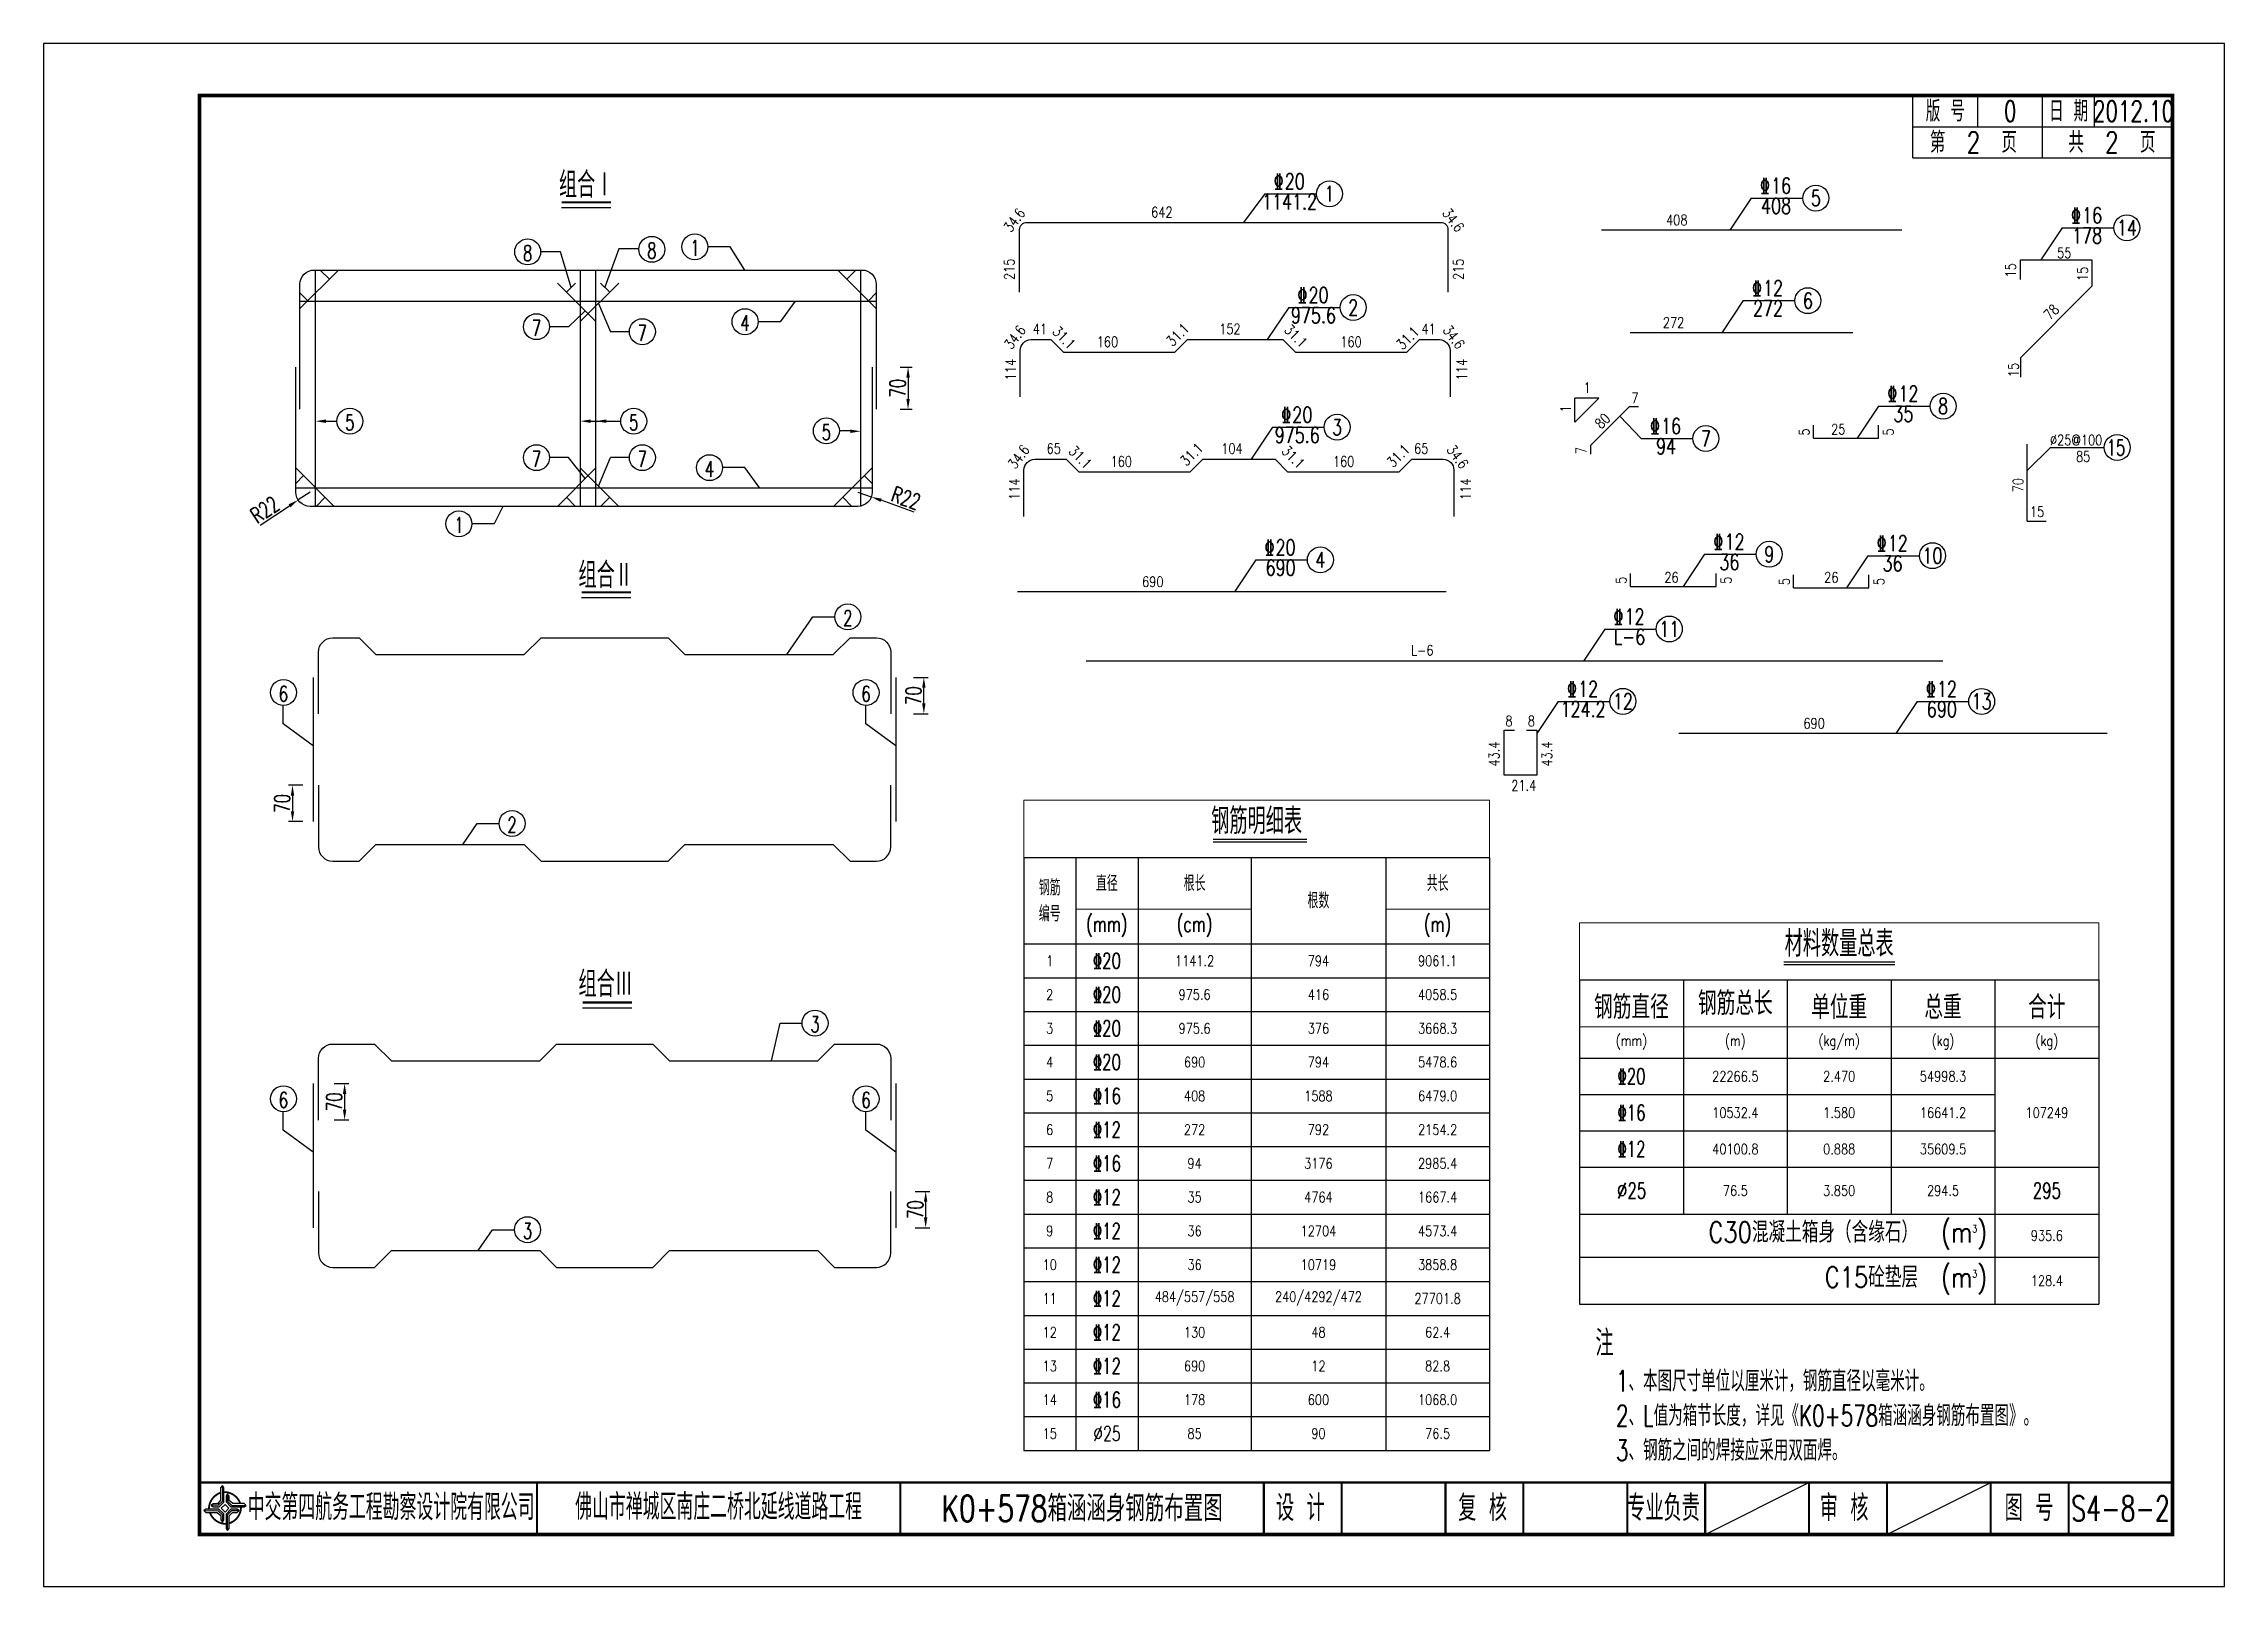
# Model space of a CAD drawing. Header units: millimetres. Extents: x -475 to 1205, y -1212 to 867.
# Drawn here: x -475.2 to -55.2, y -24.1 to 272.9 of the extents above; entities that cross this region are included whole.
import ezdxf
from ezdxf.enums import TextEntityAlignment as Align

# ---------------------------------------------------------------- set-up
doc = ezdxf.new("R2010")
doc.units = ezdxf.units.MM
doc.header["$LTSCALE"] = 0.25
doc.header["$PDMODE"] = 32
doc.header["$PDSIZE"] = 0.5
for name, color, linetype in [('DIMENSION', 4, 'Continuous'), ('GANG_JIN', 6, 'Continuous'), ('TEXT', 7, 'Continuous'), ('图框', 7, 'Continuous'), ('尺寸标注', 2, 'Continuous'), ('文字', 7, 'Continuous'), ('标注', 4, 'Continuous'), ('次轮廓线', 7, 'Continuous'), ('结构', 7, 'Continuous'), ('表格', 7, 'Continuous'), ('钢筋', 6, 'Continuous')]:
    doc.layers.add(name, color=color, linetype=linetype)
doc.styles.add('DESIGN', font='romans9_.shx', dxfattribs={"width": 0.8, "bigfont": 'hztxt.shx'})
doc.styles.get("Standard").update_dxf_attribs({"font": 'simplex1.shx', "width": 0.7, "bigfont": 'hztxt.shx'})
doc.styles.add('text', font='romans__.shx', dxfattribs={"width": 0.8, "bigfont": 'hztxt.shx'})
doc.dimstyles.new('STANDARD-40', dxfattribs={"dimscale": 0, "dimtxt": 3, "dimasz": 2, "dimexe": 0.8, "dimexo": 1, "dimgap": 0.5, "dimtad": 1, "dimdec": 0, "dimlfac": 4, "dimzin": 9, "dimdsep": 46, "dimtxsty": 'Standard', "dimcen": 0.5, "dimclrd": 256, "dimclre": 256, "dimclrt": 7, "dimadec": 0, "dimazin": 2, "dimtfac": 1, "dimtdec": 0, "dimtix": 1, "dimtmove": 2, "dimatfit": 3, "dimfxl": 0, "dimtolj": 1, "dimtzin": 0, "dimlwd": -1, "dimlwe": -1, "dimarcsym": 0})

msp = doc.modelspace()

# ---------------------------------------------------------------- texts
at = {"style": 'text', "width": 0.8}
for s, rotation, p in [('80', 45, (-175.198, 198.605)), ('5', 90, (-135.08, 197.442)), ('5', 90, (-118.866, 197.44)), ('5', 90, (-170.331, 168.923)), ('5', 90, (-150.116, 168.921)), ('5', 90, (-138.895, 168.648)), ('5', 90, (-120.68, 168.646))]:
    msp.add_text(s, height=2, rotation=rotation, dxfattribs=at).set_placement(p)
at = {"width": 0.7}
for s, p in [('专业负责', (-163.176, -8.991)), ('审 核', (-128.402, -8.991)), ('图 号', (-92.783, -8.991))]:
    msp.add_text(s, height=5, dxfattribs=at).set_placement(p, align=Align.MIDDLE_CENTER)
at = {"layer": 'DIMENSION', "color": 7, "style": 'text', "width": 0.8}
for s, rotation, p in [('215', 90, (-288.196, 227.408)), ('215', 90, (-201.696, 227.408)), ('31.1', 315, (-281.031, 217.3)), ('31.1', 45, (-257.724, 214.492)), ('31.1', 315, (-236.4, 217.642)), ('31.1', 45, (-213.442, 213.849)), ('114', 90, (-287.914, 208.102)), ('114', 90, (-201.029, 208.102)), ('1', 90, (-181.05, 201.924)), ('31.1', 315, (-277.897, 194.283)), ('31.1', 45, (-255.06, 191.456)), ('31.1', 315, (-236.892, 194.316)), ('31.1', 45, (-215.268, 191.183)), ('114', 90, (-287.195, 185.066)), ('114', 90, (-200.309, 185.066))]:
    msp.add_text(s, height=2, rotation=rotation, dxfattribs=at).set_placement(p)
for s, p in [('41', (-284.663, 216.998)), ('152', (-248.743, 216.998)), ('41', (-209.795, 216.998)), ('160', (-272.339, 214.505)), ('160', (-225.427, 214.505)), ('65', (-281.999, 193.961)), ('160', (-269.676, 191.468)), ('104', (-248.344, 193.961)), ('160', (-226.845, 191.468)), ('65', (-211.213, 193.961))]:
    msp.add_text(s, height=2, dxfattribs=at).set_placement(p)
at = {"layer": 'DIMENSION', "color": 7, "char_height": 2, "attachment_point": 5, "style": 'text'}
for insert, rotation in [((-288.218, 238.941), 52.93334), ((-203.675, 238.941), 307.06666), ((-288.1, 216.409), 52.93334), ((-203.557, 216.409), 307.06666), ((-287.38, 193.373), 52.93334), ((-202.837, 193.373), 307.06666)]:
    msp.add_mtext('\\A1;34.6', dxfattribs=dict(at, insert=insert, rotation=rotation))
at = {"layer": 'TEXT', "style": 'text', "width": 0.8}
for s, p in [('642', (-259.796, 239.471)), ('408', (-160.631, 237.962)), ('272', (-161.25, 218.222)), ('1', (-177.88, 205.684)), ('7', (-168.668, 203.677)), ('25', (-129.53, 197.676)), ('%%C25@100', (-83.71, 195.599)), ('85', (-82.361, 192.434)), ('690', (-261.545, 168.321)), ('26', (-161.645, 169.157)), ('26', (-130.87, 169.174)), ('L-6', (-209.659, 155.129)), ('690', (-134.185, 141.066))]:
    msp.add_text(s, height=2, dxfattribs=at).set_placement(p, align=Align.CENTER)
msp.add_text('7', height=2, rotation=90, dxfattribs=at).set_placement((-178.043, 194.575), align=Align.CENTER)
at = {"layer": '图框'}
for s, width, p in [('中交第四航务工程勘察设计院有限公司', 0.65, (-408.235, -8.837)), ('佛山市禅城区南庄二桥北延线道路工程', 0.65, (-345.166, -8.771)), ('设 计', 0.7, (-233.121, -8.991)), ('复 核', 0.7, (-198.026, -8.991))]:
    msp.add_text(s, height=5, dxfattribs=dict(at, width=width)).set_placement(p, align=Align.MIDDLE_CENTER)
at = {"layer": '尺寸标注', "color": 7, "style": 'text', "width": 0.8}
for s, p in [('55', (-87.374, 231.623)), ('15', (-92.624, 181.803)), ('8', (-193.65, 141.504)), ('8', (-189.325, 141.504)), ('21.4', (-192.501, 129.095))]:
    msp.add_text(s, height=2, dxfattribs=at).set_placement(p)
for s, rotation, p in [('15', 90, (-95.331, 227.89)), ('15', 90, (-81.454, 227.195)), ('78', 45, (-88.744, 219.575)), ('15', 90, (-94.77, 208.704)), ('70', 90, (-93.903, 186.541)), ('43.4', 90, (-194.799, 133.749)), ('43.4', 90, (-184.639, 133.749))]:
    msp.add_text(s, height=2, rotation=rotation, dxfattribs=at).set_placement(p)
at = {"layer": '文字', "width": 0.7}
for s, height, p in [('版 号', 4, (-108.916, 259.915)), ('0', 4, (-96.416, 259.915)), ('日 期', 4, (-85.166, 259.915)), ('2012.10', 4, (-72.666, 259.915)), ('8', 3, (-381.943, 232.572)), ('1', 3, (-349.739, 233.557)), ('7', 3, (-380.247, 218.176)), ('7', 3, (-359.852, 217.206)), ('4', 3, (-340.076, 219.132)), ('5', 3, (-416.189, 199.985)), ('5', 3, (-361.521, 199.985)), ('5', 3, (-324.417, 198.113)), ('7', 3, (-380.247, 192.96)), ('7', 3, (-359.852, 192.96)), ('15', 3, (-76.047, 195.142)), ('4', 3, (-346.903, 191.035)), ('1', 3, (-395.178, 180.218)), ('2', 3, (-320.285, 162.311)), ('6', 3, (-428.976, 147.746)), ('6', 3, (-316.776, 147.746)), ('2', 3, (-384.947, 122.535)), ('3', 3, (-326.599, 84.107)), ('6', 3, (-428.976, 69.542)), ('6', 3, (-316.776, 69.542)), ('3', 3, (-381.971, 44.331))]:
    msp.add_text(s, height=height, dxfattribs=at).set_placement(p, align=Align.MIDDLE_CENTER)
for s, p in [('组合Ⅰ', (-370.663, 246.004)), ('组合Ⅱ', (-366.912, 170.853)), ('组合Ⅲ', (-366.912, 92.131))]:
    msp.add_text(s, height=5, dxfattribs=at).set_placement(p, align=Align.MIDDLE)
at = {"layer": '文字', "text_generation_flag": 2, "width": 0.7}
msp.add_text('8', height=3, dxfattribs=at).set_placement((-358.027, 233.064), align=Align.MIDDLE_CENTER)
at = {"layer": '文字', "width": 0.7}
msp.add_text('注', height=5, dxfattribs=at).set_placement((-176.299, 20.245))
at = {"layer": '文字', "insert": (-172.333, 17.442), "char_height": 4, "width": 215.12452, "attachment_point": 1}
msp.add_mtext('1、本图尺寸单位以厘米计，钢筋直径以毫米计。\\P2、L值为箱节长度，详见《K0+578箱涵涵身钢筋布置图》。\\P3、钢筋之间的焊接应采用双面焊。', dxfattribs=at)

# ---------------------------------------------------------------- blocks, each defined once
blk = doc.blocks.new('steel')
at = {"ltscale": 40}
blk.add_line((0, 0), (9.94, 0), dxfattribs=at)
blk.add_circle((12.44, 0), 2.5)
at = {"color": 7, "width": 0.75, "flags": 8}
blk.add_attdef('N', text='', height=3, dxfattribs=at).set_placement((3.76, 0.03), align=Align.BOTTOM_RIGHT)
at = {"color": 7, "width": 0.75}
for tag, flags, p in [('GRADE', 8, (3.95, 0.03)), ('GAP', 9, (7.96, -0.68))]:
    blk.add_attdef(tag, text='', height=3, dxfattribs=dict(at, flags=flags)).set_placement(p, align=Align.BOTTOM_LEFT)
at = {"color": 7, "width": 0.75, "flags": 8}
blk.add_attdef('L', text='', height=3, dxfattribs=at).set_placement((4.77, 0), align=Align.TOP_CENTER)
at = {"color": 7, "width": 0.75}
blk.add_attdef('DIA', text='', height=3, dxfattribs=at).set_placement((7.82, 0.03), align=Align.BOTTOM_CENTER)
blk.add_attdef('INDEX', text='', height=3, dxfattribs=at).set_placement((12.44, 0), align=Align.MIDDLE_CENTER)
blk = doc.blocks.new('*D191')
at = {"layer": 'Defpoints', "color": 0}
for p in [(-318.35, 186.58), (-315.76, 185.66)]:
    blk.add_point(p, dxfattribs=at)
at = {"layer": '标注'}
for p, q in [((-318.35, 186.58), (-315.76, 185.66)), ((-307.48, 182.74), (-313.87, 185))]:
    blk.add_line(p, q, dxfattribs=at)
blk.add_solid([(-313.76, 185.31), (-313.99, 184.68), (-315.76, 185.66)], dxfattribs=at)
at = {"layer": '标注', "color": 7, "insert": (-309.07, 185.42), "char_height": 3, "attachment_point": 5, "rotation": 340.5155}
blk.add_mtext('\\A1;R22', dxfattribs=at)
blk = doc.blocks.new('*D192')
at = {"layer": 'Defpoints', "color": 0}
for p in [(-426.14, 185.06), (-423.85, 186.58)]:
    blk.add_point(p, dxfattribs=at)
at = {"layer": '标注'}
for p, q in [((-423.85, 186.58), (-426.14, 185.06)), ((-433.45, 180.19), (-427.81, 183.95))]:
    blk.add_line(p, q, dxfattribs=at)
blk.add_solid([(-427.99, 184.23), (-427.62, 183.67), (-426.14, 185.06)], dxfattribs=at)
at = {"layer": '标注', "color": 7, "insert": (-432.57, 183.18), "char_height": 3, "attachment_point": 5, "rotation": 33.6633}
blk.add_mtext('\\A1;R22', dxfattribs=at)
blk = doc.blocks.new('*D202')
at = {"layer": 'Defpoints', "color": 0}
for p in [(-311.02, 150.9), (-305.64, 150.9), (-312.02, 143.9)]:
    blk.add_point(p, dxfattribs=at)
at = {"layer": '标注'}
for p, q in [((-307.64, 150.9), (-304.84, 150.9)), ((-305.64, 145.9), (-305.64, 148.9)), ((-307.64, 143.9), (-304.84, 143.9))]:
    blk.add_line(p, q, dxfattribs=at)
for points in [[(-305.97, 148.9), (-305.31, 148.9), (-305.64, 150.9)], [(-305.97, 145.9), (-305.31, 145.9), (-305.64, 143.9)]]:
    blk.add_solid(points, dxfattribs=at)
at = {"layer": '标注', "color": 7, "insert": (-307.64, 147.4), "char_height": 3, "attachment_point": 5, "rotation": 90}
blk.add_mtext('\\A1;70', dxfattribs=at)
blk = doc.blocks.new('*D203')
at = {"layer": 'Defpoints', "color": 0}
for p in [(-422.22, 130.15), (-427.23, 123.15), (-423.22, 123.15)]:
    blk.add_point(p, dxfattribs=at)
at = {"layer": '标注'}
for p, q in [((-425.23, 130.15), (-428.03, 130.15)), ((-427.23, 128.15), (-427.23, 125.15)), ((-425.23, 123.15), (-428.03, 123.15))]:
    blk.add_line(p, q, dxfattribs=at)
for points in [[(-427.56, 128.15), (-426.9, 128.15), (-427.23, 130.15)], [(-427.56, 125.15), (-426.9, 125.15), (-427.23, 123.15)]]:
    blk.add_solid(points, dxfattribs=at)
at = {"layer": '标注', "color": 7, "insert": (-429.23, 126.65), "char_height": 3, "attachment_point": 5, "rotation": 90}
blk.add_mtext('\\A1;70', dxfattribs=at)
blk = doc.blocks.new('*D204')
at = {"layer": 'Defpoints', "color": 0}
for p in [(-423.22, 72.7), (-422.22, 65.7), (-417.2, 65.7)]:
    blk.add_point(p, dxfattribs=at)
at = {"layer": '标注'}
for p, q in [((-419.2, 72.7), (-416.4, 72.7)), ((-417.2, 70.7), (-417.2, 67.7)), ((-419.2, 65.7), (-416.4, 65.7))]:
    blk.add_line(p, q, dxfattribs=at)
for points in [[(-417.53, 70.7), (-416.86, 70.7), (-417.2, 72.7)], [(-417.53, 67.7), (-416.86, 67.7), (-417.2, 65.7)]]:
    blk.add_solid(points, dxfattribs=at)
at = {"layer": '标注', "color": 7, "insert": (-419.2, 69.2), "char_height": 3, "attachment_point": 5, "rotation": 90}
blk.add_mtext('\\A1;70', dxfattribs=at)
blk = doc.blocks.new('*D205')
at = {"layer": 'Defpoints', "color": 0}
for p in [(-312.02, 51.95), (-311.02, 44.95), (-305.29, 44.95)]:
    blk.add_point(p, dxfattribs=at)
at = {"layer": '标注'}
for p, q in [((-307.29, 51.95), (-304.49, 51.95)), ((-305.29, 49.95), (-305.29, 46.95)), ((-307.29, 44.95), (-304.49, 44.95))]:
    blk.add_line(p, q, dxfattribs=at)
for points in [[(-305.63, 49.95), (-304.96, 49.95), (-305.29, 51.95)], [(-305.63, 46.95), (-304.96, 46.95), (-305.29, 44.95)]]:
    blk.add_solid(points, dxfattribs=at)
at = {"layer": '标注', "color": 7, "insert": (-307.29, 48.45), "char_height": 3, "attachment_point": 5, "rotation": 90}
blk.add_mtext('\\A1;70', dxfattribs=at)
blk = doc.blocks.new('*T206')
at = {"layer": 'Defpoints', "color": 8, "lineweight": 0}
for p, q in [((0, 0), (10, 0)), ((0, 0), (0, -11)), ((10, 0), (22, 0)), ((22, 0), (43.8, 0)), ((43.8, 0), (69.7, 0)), ((69.7, 0), (89.7, 0)), ((89.7, 0), (89.7, -11)), ((10, -21), (22, -21)), ((22, -21), (43.8, -21)), ((69.7, -21), (89.7, -21))]:
    blk.add_line(p, q, dxfattribs=at)
at = {"layer": '表格', "color": 1, "lineweight": -2}
for p, q in [((0, -11), (10, -11)), ((0, -11), (0, -21)), ((10, -11), (22, -11)), ((22, -11), (43.8, -11)), ((43.8, -11), (69.7, -11)), ((69.7, -11), (89.7, -11)), ((89.7, -11), (89.7, -21)), ((0, -21), (0, -27.67)), ((89.7, -21), (89.7, -27.67)), ((0, -27.67), (0, -34.17)), ((89.7, -27.67), (89.7, -34.17)), ((0, -34.17), (0, -40.67)), ((89.7, -34.17), (89.7, -40.67)), ((0, -40.67), (0, -47.17)), ((89.7, -40.67), (89.7, -47.17)), ((0, -47.17), (0, -53.67)), ((89.7, -47.17), (89.7, -53.67)), ((0, -53.67), (0, -60.17)), ((89.7, -53.67), (89.7, -60.17)), ((0, -60.17), (0, -66.67)), ((89.7, -60.17), (89.7, -66.67)), ((0, -66.67), (0, -73.17)), ((89.7, -66.67), (89.7, -73.17)), ((0, -73.17), (0, -79.67)), ((89.7, -73.17), (89.7, -79.67)), ((0, -79.67), (0, -86.17)), ((89.7, -79.67), (89.7, -86.17)), ((0, -86.17), (0, -92.67)), ((89.7, -86.17), (89.7, -92.67)), ((0, -92.67), (0, -99.17)), ((89.7, -92.67), (89.7, -99.17)), ((0, -99.17), (0, -105.67)), ((89.7, -99.17), (89.7, -105.67)), ((0, -105.67), (0, -112.17)), ((89.7, -105.67), (89.7, -112.17)), ((0, -112.17), (0, -118.67)), ((89.7, -112.17), (89.7, -118.67)), ((0, -118.67), (0, -125.17)), ((89.7, -118.67), (89.7, -125.17)), ((0, -125.17), (10, -125.17)), ((10, -125.17), (22, -125.17)), ((22, -125.17), (43.8, -125.17)), ((43.8, -125.17), (69.7, -125.17)), ((69.7, -125.17), (89.7, -125.17))]:
    blk.add_line(p, q, dxfattribs=at)
at = {"layer": '表格', "color": 7, "lineweight": -2}
for p, q in [((10, -11), (10, -21)), ((22, -11), (22, -21)), ((43.8, -11), (43.8, -21)), ((69.7, -11), (69.7, -21)), ((43.8, -21), (43.8, -27.67)), ((69.7, -21), (69.7, -27.67)), ((0, -27.67), (10, -27.67)), ((10, -27.67), (10, -34.17)), ((22, -27.67), (22, -34.17)), ((43.8, -27.67), (69.7, -27.67)), ((43.8, -27.67), (43.8, -34.17)), ((69.7, -27.67), (89.7, -27.67)), ((69.7, -27.67), (69.7, -34.17)), ((0, -34.17), (10, -34.17)), ((10, -34.17), (22, -34.17)), ((10, -34.17), (10, -40.67)), ((22, -34.17), (43.8, -34.17)), ((22, -34.17), (22, -40.67)), ((43.8, -34.17), (69.7, -34.17)), ((43.8, -34.17), (43.8, -40.67)), ((69.7, -34.17), (89.7, -34.17)), ((69.7, -34.17), (69.7, -40.67)), ((0, -40.67), (10, -40.67)), ((10, -40.67), (22, -40.67)), ((10, -40.67), (10, -47.17)), ((22, -40.67), (43.8, -40.67)), ((22, -40.67), (22, -47.17)), ((43.8, -40.67), (69.7, -40.67)), ((43.8, -40.67), (43.8, -47.17)), ((69.7, -40.67), (89.7, -40.67)), ((69.7, -40.67), (69.7, -47.17)), ((0, -47.17), (10, -47.17)), ((10, -47.17), (22, -47.17)), ((10, -47.17), (10, -53.67)), ((22, -47.17), (43.8, -47.17)), ((22, -47.17), (22, -53.67)), ((43.8, -47.17), (69.7, -47.17)), ((43.8, -47.17), (43.8, -53.67)), ((69.7, -47.17), (89.7, -47.17)), ((69.7, -47.17), (69.7, -53.67)), ((0, -53.67), (10, -53.67)), ((10, -53.67), (22, -53.67)), ((10, -53.67), (10, -60.17)), ((22, -53.67), (43.8, -53.67)), ((22, -53.67), (22, -60.17)), ((43.8, -53.67), (69.7, -53.67)), ((43.8, -53.67), (43.8, -60.17)), ((69.7, -53.67), (89.7, -53.67)), ((69.7, -53.67), (69.7, -60.17)), ((0, -60.17), (10, -60.17)), ((10, -60.17), (22, -60.17)), ((10, -60.17), (10, -66.67)), ((22, -60.17), (43.8, -60.17)), ((22, -60.17), (22, -66.67)), ((43.8, -60.17), (69.7, -60.17)), ((43.8, -60.17), (43.8, -66.67)), ((69.7, -60.17), (89.7, -60.17)), ((69.7, -60.17), (69.7, -66.67)), ((0, -66.67), (10, -66.67)), ((10, -66.67), (22, -66.67)), ((10, -66.67), (10, -73.17)), ((22, -66.67), (43.8, -66.67)), ((22, -66.67), (22, -73.17)), ((43.8, -66.67), (69.7, -66.67)), ((43.8, -66.67), (43.8, -73.17)), ((69.7, -66.67), (89.7, -66.67)), ((69.7, -66.67), (69.7, -73.17)), ((0, -73.17), (10, -73.17)), ((10, -73.17), (22, -73.17)), ((10, -73.17), (10, -79.67)), ((22, -73.17), (43.8, -73.17)), ((22, -73.17), (22, -79.67)), ((43.8, -73.17), (69.7, -73.17)), ((43.8, -73.17), (43.8, -79.67)), ((69.7, -73.17), (89.7, -73.17)), ((69.7, -73.17), (69.7, -79.67)), ((0, -79.67), (10, -79.67)), ((10, -79.67), (22, -79.67)), ((10, -79.67), (10, -86.17)), ((22, -79.67), (43.8, -79.67)), ((22, -79.67), (22, -86.17)), ((43.8, -79.67), (69.7, -79.67)), ((43.8, -79.67), (43.8, -86.17)), ((69.7, -79.67), (89.7, -79.67)), ((69.7, -79.67), (69.7, -86.17)), ((0, -86.17), (10, -86.17)), ((10, -86.17), (22, -86.17)), ((10, -86.17), (10, -92.67)), ((22, -86.17), (43.8, -86.17)), ((22, -86.17), (22, -92.67)), ((43.8, -86.17), (69.7, -86.17)), ((43.8, -86.17), (43.8, -92.67)), ((69.7, -86.17), (89.7, -86.17)), ((69.7, -86.17), (69.7, -92.67)), ((0, -92.67), (10, -92.67)), ((10, -92.67), (22, -92.67)), ((10, -92.67), (10, -99.17)), ((22, -92.67), (43.8, -92.67)), ((22, -92.67), (22, -99.17)), ((43.8, -92.67), (69.7, -92.67)), ((43.8, -92.67), (43.8, -99.17)), ((69.7, -92.67), (89.7, -92.67)), ((69.7, -92.67), (69.7, -99.17)), ((0, -99.17), (10, -99.17)), ((10, -99.17), (22, -99.17)), ((10, -99.17), (10, -105.67)), ((22, -99.17), (43.8, -99.17)), ((22, -99.17), (22, -105.67)), ((43.8, -99.17), (69.7, -99.17)), ((43.8, -99.17), (43.8, -105.67)), ((69.7, -99.17), (89.7, -99.17)), ((69.7, -99.17), (69.7, -105.67)), ((0, -105.67), (10, -105.67)), ((10, -105.67), (22, -105.67)), ((10, -105.67), (10, -112.17)), ((22, -105.67), (43.8, -105.67)), ((22, -105.67), (22, -112.17)), ((43.8, -105.67), (69.7, -105.67)), ((43.8, -105.67), (43.8, -112.17)), ((69.7, -105.67), (89.7, -105.67)), ((69.7, -105.67), (69.7, -112.17)), ((0, -112.17), (10, -112.17)), ((10, -112.17), (22, -112.17)), ((10, -112.17), (10, -118.67)), ((22, -112.17), (43.8, -112.17)), ((22, -112.17), (22, -118.67)), ((43.8, -112.17), (69.7, -112.17)), ((43.8, -112.17), (43.8, -118.67)), ((69.7, -112.17), (89.7, -112.17)), ((69.7, -112.17), (69.7, -118.67)), ((0, -118.67), (10, -118.67)), ((10, -118.67), (22, -118.67)), ((10, -118.67), (10, -125.17)), ((22, -118.67), (43.8, -118.67)), ((22, -118.67), (22, -125.17)), ((43.8, -118.67), (69.7, -118.67)), ((43.8, -118.67), (43.8, -125.17)), ((69.7, -118.67), (89.7, -118.67)), ((69.7, -118.67), (69.7, -125.17))]:
    blk.add_line(p, q, dxfattribs=at)
at = {"layer": '表格', "color": 0, "lineweight": -2}
for p, q in [((10, -21), (10, -27.67)), ((22, -21), (22, -27.67)), ((10, -27.67), (22, -27.67)), ((22, -27.67), (43.8, -27.67))]:
    blk.add_line(p, q, dxfattribs=at)
at = {"layer": '表格', "color": 0}
for s, insert, char_height, width, attachment_point in [('{\\C1;钢筋明细表}', (44.85, -1.5), 5, 86.7015, 2), ('钢筋\\P编号', (5, -19.33), 3, 7, 5), ('直径', (16, -16), 3, 9, 5), ('根长', (32.9, -16), 3, 18.7966, 5), ('共长', (79.7, -16), 3, 17, 5), ('根数', (56.75, -19.33), 3, 22.9049, 5), ('(mm)', (16, -24.33), 3, 9, 5), ('(cm)', (32.9, -24.33), 3, 18.7966, 5), ('(m)', (79.7, -24.33), 3, 17, 5), ('\x8420', (16, -30.92), 3, 9, 5), ('\x8420', (16, -37.42), 3, 9, 5), ('\x8420', (16, -43.92), 3, 9, 5), ('\x8420', (16, -50.42), 3, 9, 5), ('\x8416', (16, -56.92), 3, 9, 5), ('\x8412', (16, -63.42), 3, 9, 5), ('\x8416', (16, -69.92), 3, 9, 5), ('\x8412', (16, -76.42), 3, 9, 5), ('\x8412', (16, -82.92), 3, 9, 5), ('\x8412', (16, -89.42), 3, 9, 5), ('\x8412', (16, -95.92), 3, 9, 5), ('\x8412', (16, -102.42), 3, 9, 5), ('\x8412', (16, -108.92), 3, 9, 5), ('\x8416', (16, -115.42), 3, 9, 5), ('{\\Fromans__,hztxt|c134;\\W0.8;%%C}25', (16, -121.92), 2.8, 9, 5)]:
    blk.add_mtext(s, dxfattribs=dict(at, insert=insert, char_height=char_height, width=width, attachment_point=attachment_point))
at = {"layer": '表格', "color": 0, "char_height": 2, "attachment_point": 5, "style": 'text'}
for s, insert, width in [('1', (5, -30.92), 7), ('1141.2', (32.9, -30.92), 18.7966), ('794', (56.75, -30.92), 22.9049), ('9061.1', (79.7, -30.92), 17), ('2', (5, -37.42), 7), ('975.6', (32.9, -37.42), 18.7966), ('416', (56.75, -37.42), 22.9049), ('4058.5', (79.7, -37.42), 17), ('3', (5, -43.92), 7), ('975.6', (32.9, -43.92), 18.7966), ('376', (56.75, -43.92), 22.9049), ('3668.3', (79.7, -43.92), 17), ('4', (5, -50.42), 7), ('690', (32.9, -50.42), 18.7966), ('794', (56.75, -50.42), 22.9049), ('5478.6', (79.7, -50.42), 17), ('5', (5, -56.92), 7), ('408', (32.9, -56.92), 18.7966), ('1588', (56.75, -56.92), 22.9049), ('6479.0', (79.7, -56.92), 17), ('6', (5, -63.42), 7), ('272', (32.9, -63.42), 18.7966), ('792', (56.75, -63.42), 22.9049), ('2154.2', (79.7, -63.42), 17), ('7', (5, -69.92), 7), ('94', (32.9, -69.92), 18.7966), ('3176', (56.75, -69.92), 22.9049), ('2985.4', (79.7, -69.92), 17), ('8', (5, -76.42), 7), ('35', (32.9, -76.42), 18.7966), ('4764', (56.75, -76.42), 22.9049), ('1667.4', (79.7, -76.42), 17), ('9', (5, -82.92), 7), ('36', (32.9, -82.92), 18.7966), ('12704', (56.75, -82.92), 22.9049), ('4573.4', (79.7, -82.92), 17), ('10', (5, -89.42), 7), ('36', (32.9, -89.42), 18.7966), ('10719', (56.75, -89.42), 22.9049), ('3858.8', (79.7, -89.42), 17), ('11', (5, -95.92), 7), ('484/557/558', (32.9, -95.92), 18.7966), ('240/4292/472', (56.75, -95.92), 22.9049), ('27701.8', (79.7, -95.92), 17), ('12', (5, -102.42), 7), ('130', (32.9, -102.42), 18.7966), ('48', (56.75, -102.42), 22.9049), ('62.4', (79.7, -102.42), 17), ('13', (5, -108.92), 7), ('690', (32.9, -108.92), 18.7966), ('12', (56.75, -108.92), 22.9049), ('82.8', (79.7, -108.92), 17), ('14', (5, -115.42), 7), ('178', (32.9, -115.42), 18.7966), ('600', (56.75, -115.42), 22.9049), ('1068.0', (79.7, -115.42), 17), ('15', (5, -121.92), 7), ('85', (32.9, -121.92), 18.7966), ('90', (56.75, -121.92), 22.9049), ('76.5', (79.7, -121.92), 17)]:
    blk.add_mtext(s, dxfattribs=dict(at, insert=insert, width=width))
blk = doc.blocks.new('*D207')
at = {"layer": 'Defpoints', "color": 0}
for p in [(-315.6, 210.64), (-314.8, 202.52), (-308.68, 202.52)]:
    blk.add_point(p, dxfattribs=at)
at = {"layer": '标注'}
for p, q in [((-310.18, 210.64), (-307.88, 210.64)), ((-308.68, 208.64), (-308.68, 204.52)), ((-310.18, 202.52), (-307.88, 202.52))]:
    blk.add_line(p, q, dxfattribs=at)
for points in [[(-309.01, 208.64), (-308.34, 208.64), (-308.68, 210.64)], [(-309.01, 204.52), (-308.34, 204.52), (-308.68, 202.52)]]:
    blk.add_solid(points, dxfattribs=at)
at = {"layer": '标注', "color": 7, "insert": (-310.68, 206.58), "char_height": 3, "attachment_point": 5, "rotation": 90}
blk.add_mtext('\\A1;70', dxfattribs=at)
blk = doc.blocks.new('*T208')
at = {"layer": 'Defpoints', "color": 8, "lineweight": 0}
for p, q in [((0, 0), (20, 0)), ((0, 0), (0, -11)), ((20, 0), (40, 0)), ((40, 0), (60, 0)), ((60, 0), (80, 0)), ((80, 0), (100, 0)), ((100, 0), (100, -11)), ((0, -20), (20, -20)), ((20, -20), (40, -20)), ((40, -20), (60, -20)), ((60, -20), (80, -20)), ((80, -20), (100, -20))]:
    blk.add_line(p, q, dxfattribs=at)
at = {"layer": '表格', "color": 1, "lineweight": -2}
for p, q in [((0, -11), (20, -11)), ((0, -11), (0, -20)), ((20, -11), (40, -11)), ((40, -11), (60, -11)), ((60, -11), (80, -11)), ((80, -11), (100, -11)), ((100, -11), (100, -20)), ((0, -20), (0, -26.05)), ((100, -20), (100, -26.05)), ((0, -26.05), (0, -33.05)), ((100, -26.05), (100, -33.05)), ((0, -33.05), (0, -40.05)), ((100, -33.05), (100, -40.05)), ((0, -40.05), (0, -47.05)), ((100, -40.05), (100, -47.05)), ((0, -47.05), (0, -56.05)), ((100, -47.05), (100, -56.05)), ((0, -56.05), (0, -64.38)), ((100, -56.05), (100, -64.38)), ((0, -64.38), (0, -73.38)), ((100, -64.38), (100, -73.38)), ((0, -73.38), (20, -73.38)), ((20, -73.38), (40, -73.38)), ((40, -73.38), (60, -73.38)), ((60, -73.38), (80, -73.38)), ((80, -73.38), (100, -73.38))]:
    blk.add_line(p, q, dxfattribs=at)
at = {"layer": '表格', "color": 7, "lineweight": -2}
for p, q in [((20, -11), (20, -20)), ((40, -11), (40, -20)), ((60, -11), (60, -20)), ((80, -11), (80, -20)), ((20, -20), (20, -26.05)), ((40, -20), (40, -26.05)), ((60, -20), (60, -26.05)), ((80, -20), (80, -26.05)), ((0, -26.05), (20, -26.05)), ((20, -26.05), (40, -26.05)), ((20, -26.05), (20, -33.05)), ((40, -26.05), (60, -26.05)), ((40, -26.05), (40, -33.05)), ((60, -26.05), (80, -26.05)), ((60, -26.05), (60, -33.05)), ((80, -26.05), (100, -26.05)), ((80, -26.05), (80, -33.05)), ((0, -33.05), (20, -33.05)), ((20, -33.05), (40, -33.05)), ((20, -33.05), (20, -40.05)), ((40, -33.05), (60, -33.05)), ((40, -33.05), (40, -40.05)), ((60, -33.05), (80, -33.05)), ((60, -33.05), (60, -40.05)), ((80, -33.05), (80, -40.05)), ((0, -40.05), (20, -40.05)), ((20, -40.05), (40, -40.05)), ((20, -40.05), (20, -47.05)), ((40, -40.05), (60, -40.05)), ((40, -40.05), (40, -47.05)), ((60, -40.05), (80, -40.05)), ((60, -40.05), (60, -47.05)), ((80, -40.05), (80, -47.05)), ((0, -47.05), (20, -47.05)), ((20, -47.05), (40, -47.05)), ((40, -47.05), (60, -47.05)), ((60, -47.05), (80, -47.05)), ((80, -47.05), (100, -47.05)), ((80, -56.05), (80, -64.38)), ((0, -64.38), (20, -64.38)), ((20, -64.38), (40, -64.38)), ((40, -64.38), (60, -64.38)), ((60, -64.38), (80, -64.38)), ((80, -64.38), (100, -64.38))]:
    blk.add_line(p, q, dxfattribs=at)
at = {"layer": '表格', "color": 0, "lineweight": -2}
for p, q in [((20, -47.05), (20, -56.05)), ((40, -47.05), (40, -56.05)), ((60, -47.05), (60, -56.05)), ((80, -47.05), (80, -56.05)), ((0, -56.05), (20, -56.05)), ((20, -56.05), (40, -56.05)), ((40, -56.05), (60, -56.05)), ((60, -56.05), (80, -56.05)), ((80, -56.05), (100, -56.05)), ((80, -64.38), (80, -73.38))]:
    blk.add_line(p, q, dxfattribs=at)
at = {"layer": '表格', "color": 0}
for s, insert, char_height, width, attachment_point in [('{\\C1;材料数量总表}', (50, -1.5), 5, 97, 2), ('\x8420', (10, -29.55), 3, 17, 5), ('\x8416', (10, -36.55), 3, 17, 5), ('\x8412', (10, -43.55), 3, 17, 5), ('{\\Fromans__,hztxt|c134;\\W0.8;%%C}25', (10, -51.55), 3, 17, 5), ('295', (90, -51.55), 3, 17, 5)]:
    blk.add_mtext(s, dxfattribs=dict(at, insert=insert, char_height=char_height, width=width, attachment_point=attachment_point))
for s, insert, char_height, width, attachment_point, style in [('钢筋直径', (10, -18.5), 4.5, 17, 8, 'text'), ('钢筋总长', (30, -15.5), 4.5, 17, 5, 'DESIGN'), ('单位重', (50, -18.5), 4.5, 17, 8, 'text'), ('总重', (70, -18.5), 4.5, 17, 8, 'text'), ('合计', (90, -18.5), 4.5, 17, 8, 'text'), ('(mm)', (10, -23.02), 2, 17, 5, 'text'), ('(m)', (30, -23.02), 2, 17, 5, 'text'), ('(kg/m)', (50, -23.02), 2, 17, 5, 'text'), ('(kg)', (70, -23.02), 2, 17, 5, 'text'), ('(kg)', (90, -23.02), 2, 17, 5, 'text'), ('22266.5', (30, -29.55), 2, 17, 5, 'text'), ('2.470', (50, -29.55), 2, 17, 5, 'text'), ('54998.3', (70, -29.55), 2, 17, 5, 'text'), ('10532.4', (30, -36.55), 2, 17, 5, 'text'), ('1.580', (50, -36.55), 2, 17, 5, 'text'), ('16641.2', (70, -36.55), 2, 17, 5, 'text'), ('107249', (90, -36.55), 2, 17, 5, 'text'), ('40100.8', (30, -43.55), 2, 17, 5, 'text'), ('0.888', (50, -43.55), 2, 17, 5, 'text'), ('35609.5', (70, -43.55), 2, 17, 5, 'text'), ('76.5', (30, -51.55), 2, 17, 5, 'text'), ('3.850', (50, -51.55), 2, 17, 5, 'text'), ('294.5', (70, -51.55), 2, 17, 5, 'text'), ('\\A1;C30混凝土箱身（含缘石）  (m{\\H0.35x;\\S3^ ;})', (78.5, -60.21), 4, 77, 6, 'DESIGN'), ('935.6', (90, -60.21), 2, 17, 5, 'text'), ('\\A1;C15砼垫层  (m{\\H0.35x;\\S3^ ;})', (78.5, -68.88), 4, 77, 6, 'DESIGN'), ('128.4', (90, -68.88), 2, 17, 5, 'text')]:
    blk.add_mtext(s, dxfattribs=dict(at, insert=insert, char_height=char_height, width=width, attachment_point=attachment_point, style=style))
blk = doc.blocks.new('series')
at = {"width": 0.75}
for tag, height, p in [('页码', 4, (-35, -19)), ('图名', 5, (-220, -282)), ('图号', 5, (-20, -282))]:
    blk.add_attdef(tag, text='', height=height, dxfattribs=at).set_placement(p, align=Align.MIDDLE_CENTER)
blk = doc.blocks.new('tb')
at = {"lineweight": -3}
h = blk.add_hatch(color=256, dxfattribs=at)
h.paths.add_polyline_path([(-1.23, -0.13), (-3.78, -0.14), (-4.14, -0.41), (-1.4, -0.44), (-0.56, -1.24), (-0.54, -2.62), (-0.27, -2.2), (-0.26, -1.06)])
h.paths.add_polyline_path([(0.13, -1.08), (0.14, -3.86), (0.41, -4.26), (0.44, -1.24), (1.25, -0.43), (2.66, -0.43), (2.26, -0.16), (1.07, -0.15)])
h.paths.add_polyline_path([(1.08, 0.3), (3.62, 0.3), (4.02, 0.56), (1.25, 0.57), (0.43, 1.39), (0.43, 2.8), (0.16, 2.41), (0.15, 1.24)])
h.paths.add_polyline_path([(-0.28, 1.21), (-0.28, 3.99), (-0.56, 4.39), (-0.57, 1.41), (-1.38, 0.6), (-2.74, 0.56), (-2.33, 0.3), (-1.2, 0.29)])
for p, q in [((-0.56, 4.39), (-0.57, 1.41)), ((-1.38, 0.6), (-2.74, 0.56)), ((-0.57, 1.41), (-1.38, 0.6)), ((0.43, 2.8), (0.43, 1.39)), ((0.43, 1.39), (1.25, 0.57)), ((1.25, 0.57), (4.02, 0.56)), ((-4.14, -0.41), (-1.4, -0.44)), ((-1.4, -0.44), (-0.56, -1.24)), ((-0.56, -1.24), (-0.54, -2.62)), ((0.41, -4.26), (0.44, -1.24)), ((0.44, -1.24), (1.25, -0.43)), ((1.25, -0.43), (2.66, -0.43))]:
    blk.add_line(p, q, dxfattribs=at)
at = {"lineweight": -3, "flags": 128}
for points in [[(-0.9, 3.99), (-0.9, 1.58), (-1.53, 0.91), (-2.34, 0.91), (-2.74, 0.56), (-2.33, 0.3), (-1.2, 0.29), (-0.28, 1.21), (-0.28, 3.99), (-0.56, 4.39)], [(-0.04, 0.77), (0.68, 0.04), (-0.04, -0.69), (-0.77, 0.05)], [(3.62, 0.92), (1.43, 0.92), (0.77, 1.54), (0.77, 2.38), (0.43, 2.8), (0.16, 2.41), (0.15, 1.24), (1.08, 0.3), (3.62, 0.3), (4.02, 0.56)], [(-3.73, -0.76), (-1.54, -0.76), (-0.89, -1.39), (-0.89, -2.21), (-0.54, -2.62), (-0.27, -2.2), (-0.26, -1.06), (-1.23, -0.13), (-3.78, -0.14), (-4.14, -0.41)], [(0.75, -3.85), (0.75, -1.43), (1.4, -0.78), (2.26, -0.78), (2.66, -0.43), (2.26, -0.16), (1.07, -0.15), (0.13, -1.08), (0.14, -3.86), (0.41, -4.26)]]:
    blk.add_lwpolyline(points, close=True, dxfattribs=at)
at = {"lineweight": -3, "const_width": 0.35, "flags": 128}
for points in [[(-0.9, 3.02, 0.324167), (-3.16, -0.14)], [(2.88, 0.92, 0.324403), (-0.24, 3.15)], [(0.75, -2.86, 0.325418), (3.02, 0.26)], [(-2.98, -0.76, 0.322976), (0.14, -2.98)]]:
    blk.add_lwpolyline(points, format="xyb", dxfattribs=at)
blk = doc.blocks.new('123')
at = {"layer": '图框', "color": 2}
blk.add_lwpolyline([(370.03, 635.68), (370.03, 932.68), (-49.97, 932.68), (-49.97, 635.68)], close=True, dxfattribs=at)

# ---------------------------------------------------------------- dimensions: what is measured, and where the dimension line sits
at = {"layer": '标注'}
for base, p1, p2, override, picture, middle in [((-308.677, 202.519), (-315.602, 210.644), (-314.802, 202.519), {"dimscale": 1, "dimzin": 8, "dimfxl": 1.5, "dimarcsym": 2}, '*D207', (-310.677, 206.582)), ((-305.639, 150.9), (-312.025, 143.9), (-311.025, 150.9), {"dimscale": 1}, '*D202', (-307.639, 147.4)), ((-427.231, 123.15), (-422.225, 130.15), (-423.225, 123.15), {"dimscale": 1}, '*D203', (-429.231, 126.65)), ((-417.197, 65.696), (-423.225, 72.696), (-422.225, 65.696), {"dimscale": 1}, '*D204', (-419.197, 69.196)), ((-305.294, 44.946), (-312.025, 51.946), (-311.025, 44.946), {"dimscale": 1}, '*D205', (-307.294, 48.446))]:
    dim = msp.add_linear_dim(base=base, p1=p1, p2=p2, angle=90, text='70', dimstyle='STANDARD-40', override=override, dxfattribs=at)
    dim.commit()
    dim.dimension.update_dxf_attribs({"geometry": picture, "text_midpoint": middle})
for center, mpoint, picture, middle in [((-423.852, 186.582), (-426.141, 185.058), '*D192', (-432.568, 183.18)), ((-318.352, 186.582), (-315.76, 185.665), '*D191', (-309.069, 185.419))]:
    dim = msp.add_radius_dim(center=center, mpoint=mpoint, text='R22', dimstyle='STANDARD-40', override={"dimscale": 1}, dxfattribs=at)
    dim.commit()
    dim.dimension.update_dxf_attribs({"geometry": picture, "text_midpoint": middle})

# ---------------------------------------------------------------- linework, layer by layer
for q in [(-93.128, 190.737), (-78.294, 195.166)]:
    msp.add_line((-88.669, 195.166), q)
for points, const_width in [([(-65.166, 262.915), (-445.166, 262.915), (-445.166, -14.085), (-65.166, -14.085), (-65.166, 262.915)], 0.7), ([(-445.166, -4.085), (-65.166, -4.085)], 0.4), ([(-170.166, -14.085), (-170.166, -4.085)], 0.4), ([(-155.166, -14.085), (-155.166, -4.085)], 0.4), ([(-135.166, -14.085), (-135.166, -4.085)], 0.4), ([(-120.166, -14.085), (-120.166, -4.085)], 0.4), ([(-100.166, -14.085), (-100.166, -4.085)], 0.4), ([(-85.166, -14.085), (-85.166, -4.085)], 0.4)]:
    msp.add_lwpolyline(points, dxfattribs=dict(const_width=const_width))
at = {"layer": 'DIMENSION'}
for p, q in [((-368.301, 222.915), (-366.001, 217.455)), ((-330.405, 223.332), (-333.298, 219.38)), ((-374.097, 218.425), (-377.747, 218.425)), ((-370.887, 221.498), (-374.097, 218.425)), ((-333.298, 219.38), (-337.575, 219.38)), ((-362.351, 217.455), (-366.001, 217.455)), ((-420.802, 200.233), (-418.688, 200.233)), ((-418.867, 200.233), (-418.688, 200.233)), ((-369.802, 200.233), (-364.021, 200.233)), ((-364.199, 200.233), (-364.021, 200.233)), ((-321.738, 198.362), (-321.916, 198.362)), ((-319.802, 198.362), (-321.916, 198.362)), ((-374.097, 193.209), (-377.747, 193.209)), ((-370.887, 189.165), (-374.097, 193.209)), ((-368.301, 187.749), (-366.001, 193.209)), ((-362.351, 193.209), (-366.001, 193.209)), ((-340.126, 191.283), (-344.403, 191.283)), ((-337.233, 187.332), (-340.126, 191.283)), ((-386.747, 183.832), (-388.4, 180.467)), ((-388.4, 180.467), (-392.678, 180.467)), ((-332.013, 155.301), (-327.002, 162.56)), ((-327.002, 162.56), (-322.784, 162.56)), ((-429.027, 141.954), (-429.027, 145.495)), ((-316.827, 141.954), (-316.827, 145.495)), ((-423.225, 137.713), (-429.027, 141.954)), ((-311.025, 137.713), (-316.827, 141.954)), ((-394.449, 118.749), (-391.664, 122.784)), ((-391.664, 122.784), (-387.447, 122.784)), ((-334.989, 77.097), (-333.316, 84.356)), ((-333.316, 84.356), (-329.099, 84.356)), ((-429.027, 63.75), (-429.027, 67.291)), ((-316.827, 63.75), (-316.827, 67.291)), ((-423.225, 59.509), (-429.027, 63.75)), ((-311.025, 59.509), (-316.827, 63.75)), ((-391.473, 40.545), (-388.688, 44.58)), ((-388.688, 44.58), (-384.471, 44.58))]:
    msp.add_line(p, q, dxfattribs=at)
at = {"layer": 'GANG_JIN'}
for p, q in [((-376.22, 226.832), (-368.802, 219.414)), ((-372.72, 226.832), (-374.47, 225.082)), ((-371.802, 219.414), (-364.384, 226.832)), ((-367.884, 226.832), (-366.134, 225.082)), ((-323.02, 183.832), (-315.602, 191.25)), ((-315.602, 188.25), (-317.102, 189.75)), ((-319.52, 183.832), (-321.27, 185.582))]:
    msp.add_line(p, q, dxfattribs=at)
at = {"layer": '图框', "const_width": 0.4}
for points in [[(-380.166, -4.085), (-380.166, -14.085)], [(-310.166, -14.085), (-310.166, -4.085)], [(-240.166, -14.085), (-240.166, -4.085)], [(-225.166, -14.085), (-225.166, -4.085)], [(-205.166, -14.085), (-205.166, -4.085)], [(-190.166, -14.085), (-190.166, -4.085)], [(-170.166, -14.085), (-170.166, -4.085)]]:
    msp.add_lwpolyline(points, dxfattribs=at)
at = {"layer": '文字'}
for p, q in [((-239.962, 244.002), (-244.073, 238.506)), ((-375.407, 241.361), (-365.909, 241.361)), ((-146.285, 243.174), (-150.397, 236.997)), ((-86.384, 237.458), (-90.496, 231.281)), ((-147.822, 223.434), (-151.934, 217.257)), ((-235.377, 222.104), (-239.489, 215.927)), ((-121.766, 203.132), (-125.877, 196.955)), ((-238.498, 199.068), (-242.61, 192.891)), ((-167.466, 196.888), (-171.578, 201.212)), ((-241.711, 173.533), (-245.823, 167.355)), ((-155.264, 174.613), (-159.376, 168.436)), ((-123.824, 174.338), (-127.935, 168.16)), ((-371.544, 166.297), (-362.046, 166.297)), ((-174.513, 160.22), (-178.625, 154.043)), ((-183.451, 146.288), (-187.563, 140.111)), ((-114.351, 146.278), (-118.462, 140.1)), ((-371.354, 87.322), (-361.856, 87.322))]:
    msp.add_line(p, q, dxfattribs=at)
at = {"layer": '文字', "const_width": 0.4}
for points in [[(-375.407, 242.361), (-365.909, 242.361)], [(-371.544, 167.297), (-362.046, 167.297)], [(-371.354, 88.322), (-361.856, 88.322)]]:
    msp.add_lwpolyline(points, dxfattribs=at)
at = {"layer": '文字'}
for centre in [(-381.942, 232.82), (-358.028, 233.312), (-349.739, 233.805), (-380.247, 218.425), (-359.851, 217.455), (-340.075, 219.38), (-416.188, 200.233), (-361.521, 200.233), (-324.416, 198.362), (-75.794, 195.166), (-380.247, 193.209), (-359.851, 193.209), (-346.903, 191.283), (-395.178, 180.467), (-320.284, 162.56), (-428.976, 147.995), (-316.776, 147.995), (-384.947, 122.784), (-326.599, 84.356), (-428.976, 69.791), (-316.776, 69.791), (-381.971, 44.58)]:
    msp.add_circle(centre, 2.5, dxfattribs=at)
at = {"layer": '标注'}
for p, q in [((-375.606, 232.82), (-379.442, 232.82)), ((-373.595, 225.957), (-375.606, 232.82)), ((-364.361, 233.435), (-367.063, 226.01)), ((-360.525, 233.435), (-364.361, 233.435)), ((-342.961, 233.805), (-347.239, 233.805)), ((-340.13, 229.332), (-342.961, 233.805)), ((-180.255, 200.017), (-180.255, 204.65)), ((-175.622, 204.65), (-180.255, 204.65)), ((-180.255, 200.017), (-175.622, 204.65)), ((-249.945, 119.237), (-231.89, 119.237)), ((-140.005, 95.63), (-118.649, 95.63))]:
    msp.add_line(p, q, dxfattribs=at)
for points in [[(-420.802, 199.9), (-422.802, 200.233), (-420.802, 200.567)], [(-369.802, 199.9), (-371.802, 200.233), (-369.802, 200.567)], [(-366.802, 199.9), (-368.802, 200.233), (-366.802, 200.567)], [(-319.802, 197.956), (-317.802, 198.29), (-319.802, 198.623)]]:
    msp.add_solid(points, dxfattribs=at)
at = {"layer": '次轮廓线'}
for p, q in [((-115.166, 250.915), (-115.166, 262.915)), ((-102.666, 256.915), (-102.666, 262.915)), ((-90.166, 256.915), (-90.166, 262.915)), ((-80.166, 256.915), (-80.166, 262.915)), ((-115.166, 256.915), (-65.166, 256.915)), ((-90.166, 250.915), (-90.166, 256.915)), ((-115.166, 250.915), (-65.166, 250.915))]:
    msp.add_line(p, q, dxfattribs=at)
at = {"layer": '结构'}
for p, q in [((-155.166, -14.085), (-135.166, -4.085)), ((-120.166, -14.085), (-100.166, -4.085))]:
    msp.add_line(p, q, dxfattribs=at)
at = {"layer": '钢筋'}
for p, q in [((-117.267, 236.997), (-175.098, 236.997)), ((-94.463, 227.531), (-94.463, 231.281)), ((-94.463, 231.281), (-80.675, 231.281)), ((-80.675, 231.281), (-80.675, 226.242)), ((-425.802, 221.914), (-418.384, 229.332)), ((-422.802, 183.832), (-422.802, 229.332)), ((-421.884, 229.332), (-420.134, 227.582)), ((-371.802, 229.332), (-371.802, 183.832)), ((-368.802, 183.832), (-368.802, 229.332)), ((-314.802, 221.914), (-322.22, 229.332)), ((-318.72, 229.332), (-320.47, 227.582)), ((-317.802, 183.832), (-317.802, 229.332)), ((-425.802, 224.914), (-424.302, 223.414)), ((-425.802, 223.332), (-314.802, 223.332)), ((-314.802, 224.914), (-316.302, 223.414)), ((-80.675, 226.242), (-94.463, 212.454)), ((-126.713, 217.257), (-169.63, 217.257)), ((-94.463, 212.454), (-94.463, 208.704)), ((-177.154, 195.636), (-169.736, 203.054)), ((-169.736, 203.054), (-167.986, 203.054)), ((-134.312, 196.955), (-134.312, 199.455)), ((-121.812, 196.955), (-121.812, 199.455)), ((-177.154, 193.886), (-177.154, 195.636)), ((-134.312, 196.955), (-121.812, 196.955)), ((-93.128, 180.958), (-93.128, 195.804)), ((-419.184, 183.832), (-426.602, 191.25)), ((-426.602, 188.25), (-425.102, 189.75)), ((-368.802, 191.25), (-376.22, 183.832)), ((-364.384, 183.832), (-371.802, 191.25)), ((-315.602, 187.332), (-426.602, 187.332)), ((-422.684, 183.832), (-420.934, 185.582)), ((-372.72, 183.832), (-374.47, 185.582)), ((-367.884, 183.832), (-366.134, 185.582)), ((-93.128, 180.958), (-89.459, 180.958)), ((-169.563, 168.436), (-169.563, 170.936)), ((-169.563, 168.436), (-153.063, 168.436)), ((-153.063, 168.436), (-153.063, 170.936)), ((-138.127, 168.16), (-138.127, 170.66)), ((-138.127, 168.16), (-123.627, 168.16)), ((-123.627, 168.16), (-123.627, 170.66)), ((-205.071, 167.355), (-287.571, 167.355)), ((-109.383, 154.043), (-274.383, 154.043)), ((-423.225, 150.9), (-423.225, 123.15)), ((-311.025, 150.9), (-311.025, 123.15)), ((-193.888, 132.077), (-193.888, 140.754)), ((-193.888, 140.754), (-191.888, 140.754)), ((-189.563, 140.754), (-187.563, 140.754)), ((-187.563, 140.754), (-187.563, 132.077)), ((-77.711, 140.1), (-160.211, 140.1)), ((-187.563, 132.077), (-193.888, 132.077)), ((-249.945, 119.737), (-231.89, 119.737)), ((-140.005, 96.13), (-118.649, 96.13)), ((-423.225, 72.696), (-423.225, 44.946)), ((-311.025, 72.696), (-311.025, 44.946))]:
    msp.add_line(p, q, dxfattribs=at)
for points in [[(-287.196, 225.068), (-287.196, 237.131, -0.4142136), (-285.821, 238.506), (-206.071, 238.506, -0.4142136), (-204.696, 237.131), (-204.696, 225.068)], [(-425.802, 202.519), (-425.802, 226.582, -0.4142136), (-423.052, 229.332), (-317.552, 229.332, -0.4142136), (-314.802, 226.582), (-314.802, 202.519)], [(-287.079, 204.939), (-287.079, 213.861, -0.4142136), (-285.013, 215.927), (-281.193, 215.927), (-278.771, 213.505), (-257.298, 213.505), (-254.876, 215.927), (-236.491, 215.927), (-234.068, 213.505), (-212.595, 213.505), (-210.173, 215.927), (-206.354, 215.927, -0.4142136), (-204.288, 213.861), (-204.288, 204.939)], [(-315.602, 210.644), (-315.602, 186.582, -0.4142136), (-318.352, 183.832), (-423.852, 183.832, -0.4142136), (-426.602, 186.582), (-426.602, 210.644)], [(-286.359, 181.903), (-286.359, 190.825, -0.4142136), (-284.293, 192.891), (-278.237, 192.891), (-275.815, 190.468), (-254.342, 190.468), (-251.92, 192.891), (-238.006, 192.891), (-235.584, 190.468), (-214.111, 190.468), (-211.689, 192.891), (-205.634, 192.891, -0.4142136), (-203.568, 190.825), (-203.568, 181.903)], [(-422.225, 143.9), (-422.225, 155.775, -0.4142136), (-419.475, 158.525), (-414.391, 158.525), (-411.167, 155.301), (-382.585, 155.301), (-379.361, 158.525), (-354.889, 158.525), (-351.665, 155.301), (-323.083, 155.301), (-319.859, 158.525), (-314.775, 158.525, -0.4142136), (-312.025, 155.775), (-312.025, 143.9)], [(-422.225, 130.15), (-422.225, 118.275, 0.4142136), (-419.475, 115.525), (-414.391, 115.525), (-411.167, 118.749), (-382.585, 118.749), (-379.361, 115.525), (-354.889, 115.525), (-351.665, 118.749), (-323.083, 118.749), (-319.859, 115.525), (-314.775, 115.525, 0.4142136), (-312.025, 118.275), (-312.025, 130.15)], [(-422.225, 65.696), (-422.225, 77.571, -0.4142136), (-419.475, 80.321), (-411.415, 80.321), (-408.191, 77.097), (-379.609, 77.097), (-376.385, 80.321), (-357.865, 80.321), (-354.641, 77.097), (-326.059, 77.097), (-322.835, 80.321), (-314.775, 80.321, -0.4142136), (-312.025, 77.571), (-312.025, 65.696)], [(-422.225, 51.946), (-422.225, 40.071, 0.4142136), (-419.475, 37.321), (-411.415, 37.321), (-408.191, 40.545), (-379.609, 40.545), (-376.385, 37.321), (-357.865, 37.321), (-354.641, 40.545), (-326.059, 40.545), (-322.835, 37.321), (-314.775, 37.321, 0.4142136), (-312.025, 40.071), (-312.025, 51.946)]]:
    msp.add_lwpolyline(points, format="xyb", dxfattribs=at)

# ---------------------------------------------------------------- block references
ref = msp.add_blockref('series', (-55.166, 272.915))
ref.add_attrib('页码', '第  2  页    共  2  页', dxfattribs={"height": 4, "width": 0.75}).set_placement((-90.166, 253.915), align=Align.MIDDLE_CENTER)
ref.add_attrib('图名', 'K0+578箱涵涵身钢筋布置图', dxfattribs={"height": 5, "width": 0.75}).set_placement((-275.166, -9.085), align=Align.MIDDLE_CENTER)
ref.add_attrib('图号', 'S4-8-2', dxfattribs={"height": 4.8, "width": 0.7}).set_placement((-75.166, -9.085), align=Align.MIDDLE_CENTER)
ref = msp.add_blockref('steel', (-239.962, 244.002))
ref.add_attrib('INDEX', '1', dxfattribs={"color": 7, "height": 3, "width": 0.75}).set_placement((-227.524, 244.002), align=Align.MIDDLE_CENTER)
ref.add_attrib('GRADE', '%%132', dxfattribs={"color": 7, "height": 3, "width": 0.75, "flags": 8}).set_placement((-238.275, 244.002), align=Align.BOTTOM_LEFT)
ref.add_attrib('DIA', '20', dxfattribs={"color": 7, "height": 3, "width": 0.75}).set_placement((-234.209, 244.002), align=Align.BOTTOM_CENTER)
ref.add_attrib('L', '1141.2', dxfattribs={"color": 7, "height": 3, "width": 0.75, "flags": 8}).set_placement((-235.193, 244.002), align=Align.TOP_CENTER)
ref = msp.add_blockref('steel', (-146.285, 243.174))
ref.add_attrib('INDEX', '5', dxfattribs={"color": 7, "height": 3, "width": 0.75}).set_placement((-133.848, 243.174), align=Align.MIDDLE_CENTER)
ref.add_attrib('GRADE', '%%132', dxfattribs={"color": 7, "height": 3, "width": 0.75, "flags": 8}).set_placement((-144.599, 243.174), align=Align.BOTTOM_LEFT)
ref.add_attrib('DIA', '16', dxfattribs={"color": 7, "height": 3, "width": 0.75}).set_placement((-140.533, 243.174), align=Align.BOTTOM_CENTER)
ref.add_attrib('L', '408', dxfattribs={"color": 7, "height": 3, "width": 0.75, "flags": 8}).set_placement((-141.516, 243.174), align=Align.TOP_CENTER)
ref = msp.add_blockref('steel', (-86.384, 237.458))
ref.add_attrib('INDEX', '14', dxfattribs={"color": 7, "height": 3, "width": 0.75}).set_placement((-73.947, 237.458), align=Align.MIDDLE_CENTER)
ref.add_attrib('GRADE', '%%132', dxfattribs={"color": 7, "height": 3, "width": 0.75, "flags": 8}).set_placement((-84.698, 237.458), align=Align.BOTTOM_LEFT)
ref.add_attrib('DIA', '16', dxfattribs={"color": 7, "height": 3, "width": 0.75}).set_placement((-80.632, 237.458), align=Align.BOTTOM_CENTER)
ref.add_attrib('L', '178', dxfattribs={"color": 7, "height": 3, "width": 0.75, "flags": 8}).set_placement((-81.615, 237.458), align=Align.TOP_CENTER)
ref = msp.add_blockref('steel', (-147.822, 223.434))
ref.add_attrib('INDEX', '6', dxfattribs={"color": 7, "height": 3, "width": 0.75}).set_placement((-135.385, 223.434), align=Align.MIDDLE_CENTER)
ref.add_attrib('GRADE', '%%132', dxfattribs={"color": 7, "height": 3, "width": 0.75, "flags": 8}).set_placement((-146.136, 223.434), align=Align.BOTTOM_LEFT)
ref.add_attrib('DIA', '12', dxfattribs={"color": 7, "height": 3, "width": 0.75}).set_placement((-142.07, 223.434), align=Align.BOTTOM_CENTER)
ref.add_attrib('L', '272', dxfattribs={"color": 7, "height": 3, "width": 0.75, "flags": 8}).set_placement((-143.054, 223.434), align=Align.TOP_CENTER)
ref = msp.add_blockref('steel', (-235.377, 222.104))
ref.add_attrib('INDEX', '2', dxfattribs={"color": 7, "height": 3, "width": 0.75}).set_placement((-222.94, 222.104), align=Align.MIDDLE_CENTER)
ref.add_attrib('GRADE', '%%132', dxfattribs={"color": 7, "height": 3, "width": 0.75, "flags": 8}).set_placement((-233.691, 222.104), align=Align.BOTTOM_LEFT)
ref.add_attrib('DIA', '20', dxfattribs={"color": 7, "height": 3, "width": 0.75}).set_placement((-229.625, 222.104), align=Align.BOTTOM_CENTER)
ref.add_attrib('L', '975.6', dxfattribs={"color": 7, "height": 3, "width": 0.75, "flags": 8}).set_placement((-230.609, 222.104), align=Align.TOP_CENTER)
ref = msp.add_blockref('steel', (-121.766, 203.132))
ref.add_attrib('INDEX', '8', dxfattribs={"color": 7, "height": 3, "width": 0.75}).set_placement((-109.328, 203.132), align=Align.MIDDLE_CENTER)
ref.add_attrib('GRADE', '%%132', dxfattribs={"color": 7, "height": 3, "width": 0.75, "flags": 8}).set_placement((-120.08, 203.132), align=Align.BOTTOM_LEFT)
ref.add_attrib('DIA', '12', dxfattribs={"color": 7, "height": 3, "width": 0.75}).set_placement((-116.013, 203.132), align=Align.BOTTOM_CENTER)
ref.add_attrib('L', '35', dxfattribs={"color": 7, "height": 3, "width": 0.75, "flags": 8}).set_placement((-116.997, 203.132), align=Align.TOP_CENTER)
ref = msp.add_blockref('steel', (-238.498, 199.068))
ref.add_attrib('INDEX', '3', dxfattribs={"color": 7, "height": 3, "width": 0.75}).set_placement((-226.061, 199.068), align=Align.MIDDLE_CENTER)
ref.add_attrib('GRADE', '%%132', dxfattribs={"color": 7, "height": 3, "width": 0.75, "flags": 8}).set_placement((-236.812, 199.068), align=Align.BOTTOM_LEFT)
ref.add_attrib('DIA', '20', dxfattribs={"color": 7, "height": 3, "width": 0.75}).set_placement((-232.746, 199.068), align=Align.BOTTOM_CENTER)
ref.add_attrib('L', '975.6', dxfattribs={"color": 7, "height": 3, "width": 0.75, "flags": 8}).set_placement((-233.73, 199.068), align=Align.TOP_CENTER)
ref = msp.add_blockref('steel', (-167.466, 196.888))
ref.add_attrib('INDEX', '7', dxfattribs={"color": 7, "height": 3, "width": 0.75}).set_placement((-155.029, 196.888), align=Align.MIDDLE_CENTER)
ref.add_attrib('GRADE', '%%132', dxfattribs={"color": 7, "height": 3, "width": 0.75, "flags": 8}).set_placement((-165.78, 196.888), align=Align.BOTTOM_LEFT)
ref.add_attrib('DIA', '16', dxfattribs={"color": 7, "height": 3, "width": 0.75}).set_placement((-161.714, 196.888), align=Align.BOTTOM_CENTER)
ref.add_attrib('L', '94', dxfattribs={"color": 7, "height": 3, "width": 0.75, "flags": 8}).set_placement((-162.697, 196.888), align=Align.TOP_CENTER)
ref = msp.add_blockref('steel', (-241.711, 173.533))
ref.add_attrib('INDEX', '4', dxfattribs={"color": 7, "height": 3, "width": 0.75}).set_placement((-229.274, 173.533), align=Align.MIDDLE_CENTER)
ref.add_attrib('GRADE', '%%132', dxfattribs={"color": 7, "height": 3, "width": 0.75, "flags": 8}).set_placement((-240.025, 173.533), align=Align.BOTTOM_LEFT)
ref.add_attrib('DIA', '20', dxfattribs={"color": 7, "height": 3, "width": 0.75}).set_placement((-235.959, 173.533), align=Align.BOTTOM_CENTER)
ref.add_attrib('L', '690', dxfattribs={"color": 7, "height": 3, "width": 0.75, "flags": 8}).set_placement((-236.943, 173.533), align=Align.TOP_CENTER)
ref = msp.add_blockref('steel', (-155.264, 174.613))
ref.add_attrib('INDEX', '9', dxfattribs={"color": 7, "height": 3, "width": 0.75}).set_placement((-142.827, 174.613), align=Align.MIDDLE_CENTER)
ref.add_attrib('GRADE', '%%132', dxfattribs={"color": 7, "height": 3, "width": 0.75, "flags": 8}).set_placement((-153.578, 174.613), align=Align.BOTTOM_LEFT)
ref.add_attrib('DIA', '12', dxfattribs={"color": 7, "height": 3, "width": 0.75}).set_placement((-149.512, 174.613), align=Align.BOTTOM_CENTER)
ref.add_attrib('L', '36', dxfattribs={"color": 7, "height": 3, "width": 0.75, "flags": 8}).set_placement((-150.496, 174.613), align=Align.TOP_CENTER)
ref = msp.add_blockref('steel', (-123.824, 174.338))
ref.add_attrib('INDEX', '10', dxfattribs={"color": 7, "height": 3, "width": 0.75}).set_placement((-111.386, 174.338), align=Align.MIDDLE_CENTER)
ref.add_attrib('GRADE', '%%132', dxfattribs={"color": 7, "height": 3, "width": 0.75, "flags": 8}).set_placement((-122.137, 174.338), align=Align.BOTTOM_LEFT)
ref.add_attrib('DIA', '12', dxfattribs={"color": 7, "height": 3, "width": 0.75}).set_placement((-118.071, 174.338), align=Align.BOTTOM_CENTER)
ref.add_attrib('L', '36', dxfattribs={"color": 7, "height": 3, "width": 0.75, "flags": 8}).set_placement((-119.055, 174.338), align=Align.TOP_CENTER)
ref = msp.add_blockref('steel', (-174.513, 160.22))
ref.add_attrib('INDEX', '11', dxfattribs={"color": 7, "height": 3, "width": 0.75}).set_placement((-162.076, 160.22), align=Align.MIDDLE_CENTER)
ref.add_attrib('GRADE', '%%132', dxfattribs={"color": 7, "height": 3, "width": 0.75, "flags": 8}).set_placement((-172.827, 160.22), align=Align.BOTTOM_LEFT)
ref.add_attrib('DIA', '12', dxfattribs={"color": 7, "height": 3, "width": 0.75}).set_placement((-168.761, 160.22), align=Align.BOTTOM_CENTER)
ref.add_attrib('L', 'L-6', dxfattribs={"color": 7, "height": 3, "width": 0.75, "flags": 8}).set_placement((-169.744, 160.22), align=Align.TOP_CENTER)
ref = msp.add_blockref('steel', (-183.451, 146.288))
ref.add_attrib('INDEX', '12', dxfattribs={"color": 7, "height": 3, "width": 0.75}).set_placement((-171.014, 146.288), align=Align.MIDDLE_CENTER)
ref.add_attrib('GRADE', '%%132', dxfattribs={"color": 7, "height": 3, "width": 0.75, "flags": 8}).set_placement((-181.765, 146.288), align=Align.BOTTOM_LEFT)
ref.add_attrib('DIA', '12', dxfattribs={"color": 7, "height": 3, "width": 0.75}).set_placement((-177.699, 146.288), align=Align.BOTTOM_CENTER)
ref.add_attrib('L', '124.2', dxfattribs={"color": 7, "height": 3, "width": 0.75, "flags": 8}).set_placement((-178.683, 146.288), align=Align.TOP_CENTER)
ref = msp.add_blockref('steel', (-114.351, 146.278))
ref.add_attrib('INDEX', '13', dxfattribs={"color": 7, "height": 3, "width": 0.75}).set_placement((-101.913, 146.278), align=Align.MIDDLE_CENTER)
ref.add_attrib('GRADE', '%%132', dxfattribs={"color": 7, "height": 3, "width": 0.75, "flags": 8}).set_placement((-112.665, 146.278), align=Align.BOTTOM_LEFT)
ref.add_attrib('DIA', '12', dxfattribs={"color": 7, "height": 3, "width": 0.75}).set_placement((-108.598, 146.278), align=Align.BOTTOM_CENTER)
ref.add_attrib('L', '690', dxfattribs={"color": 7, "height": 3, "width": 0.75, "flags": 8}).set_placement((-109.582, 146.278), align=Align.TOP_CENTER)
for name, p in [('*T206', (-286.393, 127.258)), ('*T208', (-179.355, 103.651))]:
    msp.add_blockref(name, p)
at = {"lineweight": -3}
msp.add_blockref('tb', (-440.17, -9.08), dxfattribs=at)
at = {"layer": '标注'}
msp.add_blockref('123', (-425.191, -659.766), dxfattribs=at)

msp.set_redraw_order([(e.dxf.handle, doc.entitydb.next_handle()) for e in msp.query("TEXT MTEXT ATTDEF DIMENSION ARC_DIMENSION")])  # texts and dimensions are drawn at this point

doc.saveas('drawing.dxf')
